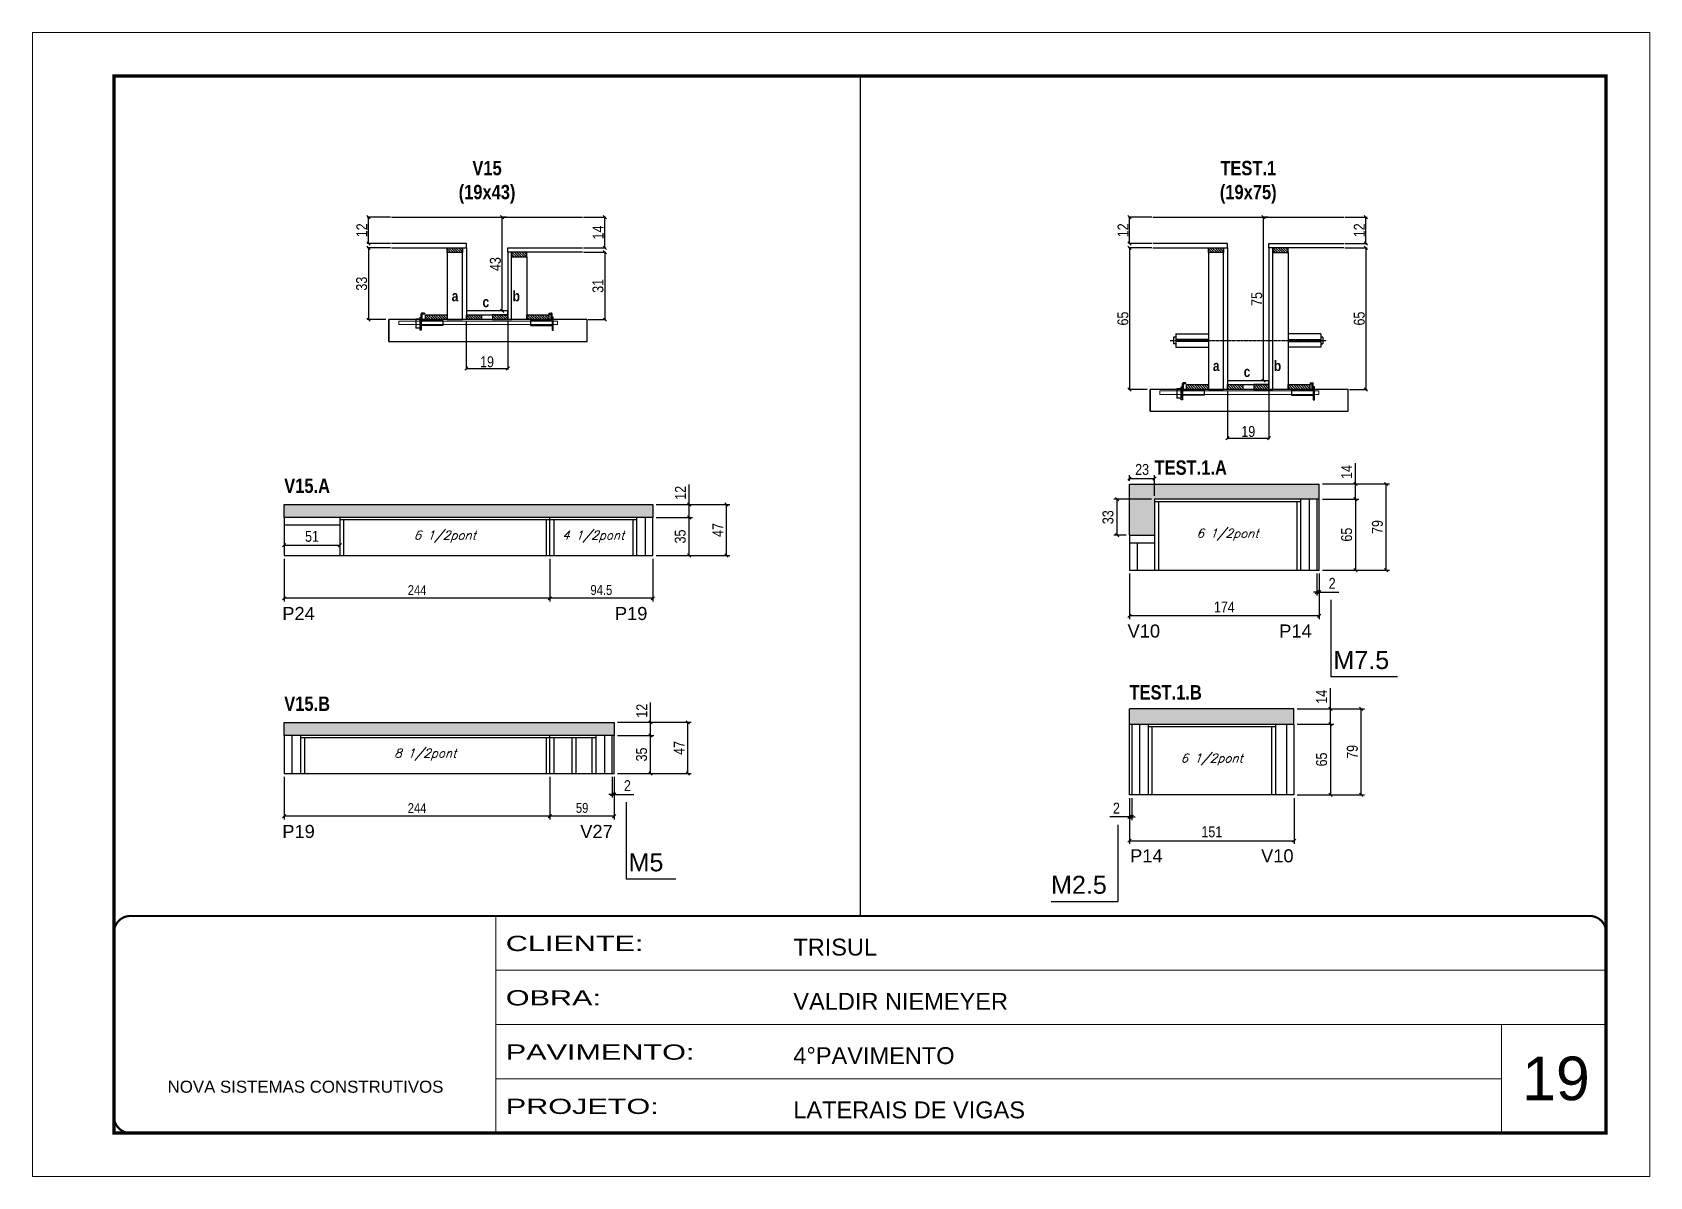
# Model space of a CAD drawing. Extents: x 3330 to 22105, y 1197 to 30204.
# Drawn here: x 6513 to 7998, y 24169 to 25219 of the extents above; entities that cross this region are included whole.
import ezdxf

# ---------------------------------------------------------------- set-up
doc = ezdxf.new("R2010")
doc.units = 0
for name, pattern in [('CONTINUO', [0]), ('DASHED', [0.75, 0.5, -0.25]), ('HIDDEN', [0.375, 0.25, -0.125])]:
    doc.linetypes.add(name, pattern=pattern)
for name, color, linetype in [('5', 5, 'Continuous'), ('barrote', 251, 'Continuous'), ('COTA', 241, 'Continuous'), ('detalhes', 4, 'Continuous'), ('NOMENCLATURA', 7, 'Continuous'), ('Painéis', 200, 'Continuous'), ('presilha', 1, 'Continuous'), ('SARR_2.2x10', 60, 'Continuous'), ('SARR_2.2x7', 40, 'Continuous'), ('SARR_3.5x7', 81, 'Continuous'), ('TENSOR', 3, 'Continuous'), ('texto', 7, 'Continuous')]:
    doc.layers.add(name, color=color, linetype=linetype)
for name, color, linetype, lineweight in [('CARIMBO', 255, 'Continuous', 9), ('CONCRETO', 251, 'Continuous', 25), ('Folhas', 255, 'Continuous', 9), ('SARRAFO DE PRESSAO', 251, 'DASHED', 9), ('SCO-___-LAJ', 2, 'Continuous', 0)]:
    doc.layers.add(name, color=color, linetype=linetype, lineweight=lineweight)
doc.styles.add('ARIAL', font='arial.ttf')
doc.styles.add('COTA TECNICA', font='techl___.ttf', dxfattribs={"height": 10})
doc.styles.add('COTA TECNICA 2X', font='techl___.ttf', dxfattribs={"height": 10})
doc.styles.add('COTA TECNICA-50', font='techl___.ttf', dxfattribs={"height": 9})
doc.styles.add('Romans', font='romans.shx')
doc.styles.get("Standard").update_dxf_attribs({"font": 'arial.ttf'})
doc.styles.add('TECNICA', font='techb___.ttf', dxfattribs={"height": 10})
doc.styles.add('Tecnologia', font='')
doc.styles.get('Tecnologia').set_extended_font_data('Forgotten Futurist')
doc.dimstyles.new('COTA PAINEL-50', dxfattribs={"dimtxt": 9, "dimasz": 3, "dimexe": 3, "dimexo": 3, "dimgap": 3, "dimtad": 1, "dimdec": 1, "dimzin": 12, "dimdsep": 46, "dimtxsty": 'COTA TECNICA-50', "dimblk1": 'OBLIQUE', "dimblk2": 'OBLIQUE', "dimsah": 1, "dimcen": 0.9, "dimclrd": 4, "dimclre": 4, "dimclrt": 240, "dimadec": 1, "dimazin": 3, "dimtfac": 1, "dimtdec": 1, "dimtmove": 0, "dimatfit": 3, "dimfxl": 1, "dimtolj": 1, "dimtzin": 12, "dimarcsym": 0})
doc.dimstyles.new('PAINEL', dxfattribs={"dimtxt": 10, "dimasz": 3, "dimexe": 3, "dimexo": 3, "dimgap": 3, "dimtad": 1, "dimdec": 1, "dimzin": 12, "dimdsep": 46, "dimtxsty": 'COTA TECNICA', "dimblk1": 'OBLIQUE', "dimblk2": 'OBLIQUE', "dimsah": 1, "dimcen": 0.9, "dimclrd": 4, "dimclre": 4, "dimclrt": 240, "dimadec": 1, "dimazin": 3, "dimtfac": 1, "dimtdec": 1, "dimtmove": 0, "dimatfit": 3, "dimfxl": 1, "dimtolj": 1, "dimtzin": 12, "dimarcsym": 0})
doc.dimstyles.new('SECAO', dxfattribs={"dimscale": 0.333333, "dimtxt": 5, "dimasz": 9, "dimexe": 3, "dimexo": 3, "dimgap": 3, "dimtad": 1, "dimdec": 1, "dimlfac": 0.5, "dimzin": 12, "dimdsep": 46, "dimtxsty": 'COTA TECNICA 2X', "dimblk1": 'OBLIQUE', "dimblk2": 'OBLIQUE', "dimsah": 1, "dimcen": 0.9, "dimclrd": 4, "dimclre": 4, "dimclrt": 240, "dimadec": 1, "dimazin": 3, "dimtfac": 1, "dimtdec": 1, "dimtmove": 0, "dimatfit": 3, "dimfxl": 1, "dimtolj": 1, "dimtzin": 12, "dimarcsym": 0})

msp = doc.modelspace()

# ---------------------------------------------------------------- texts
at = {"layer": '5', "linetype": 'Continuous'}
for s, rotation, p in [('P24', 359.99996, (6742.74, 24679.56)), ('P19', 359.99996, (7048.15, 24679.56)), ('V10', 359.99996, (7518.88, 24663.49)), ('P14', 359.99996, (7658.14, 24663.49)), ('P19', 359.99996, (6742.74, 24479.56)), ('V27', 359.99996, (7016.31, 24479.56)), ('P14', 0.00004, (7521.19, 24457.22)), ('V10', 0.00004, (7641.45, 24457.22))]:
    msp.add_text(s, height=12, rotation=rotation, dxfattribs=at).set_placement(p)
at = {"layer": 'CARIMBO', "style": 'ARIAL'}
msp.add_text('19', height=40, dxfattribs=at).set_placement((7881.09, 24238.97))
at = {"layer": 'detalhes', "style": 'TECNICA'}
for s, p in [('a', (6898.25, 24972.1)), ('b', (6954.23, 24972.09)), ('c', (6926.55, 24966.67)), ('a', (7597.18, 24908.1)), ('c', (7625.47, 24902.67)), ('b', (7653.15, 24908.09))]:
    msp.add_text(s, height=9.6, dxfattribs=at).set_placement(p)
at = {"layer": 'NOMENCLATURA', "style": 'TECNICA'}
for s, p in [('TEST.1.A', (7543.66, 24812.87)), ('V15.A', (6744.5, 24796.18)), ('V15.B', (6744.5, 24596.18)), ('TEST.1.B', (7520.66, 24606.61))]:
    msp.add_text(s, height=13.2, dxfattribs=at).set_placement(p)
at = {"layer": 'NOMENCLATURA', "linetype": 'Continuous'}
for s, p in [('M7.5', (7707.83, 24634.63)), ('M5', (7060.66, 24448.99)), ('M2.5', (7448.57, 24428.36))]:
    msp.add_text(s, height=16.5, dxfattribs=at).set_placement(p)
at = {"layer": 'NOMENCLATURA', "char_height": 13.2, "attachment_point": 2, "style": 'TECNICA'}
for s, insert in [('V15\\P(19x43)', (6930.73, 25100.9)), ('TEST.1\\P(19x75)', (7629.65, 25100.9))]:
    msp.add_mtext_dynamic_manual_height_columns(s, width=300.2766, gutter_width=1, heights=[0], dxfattribs=dict(at, insert=insert))
at = {"layer": 'texto', "color": 2, "char_height": 8, "attachment_point": 5, "style": 'Romans'}
for s, insert in [('{\\Q19;\\C256;6 1/2pont}', (6892, 24756.16)), ('{\\Q19;\\C256;4 1/2pont}', (7028.25, 24756.16)), ('{\\Q19;\\C256;6 1/2pont}', (7610.66, 24757.85)), ('{\\Q19;\\C256;8 1/2pont}', (6874, 24556.16)), ('{\\Q19;\\C256;6 1/2pont}', (7596.16, 24551.59))]:
    msp.add_mtext(s, dxfattribs=dict(at, insert=insert))

# ---------------------------------------------------------------- blocks, each defined once
blk = doc.blocks.new('9999999999')
at = {"color": 30, "linetype": 'CONTINUO'}
for p, q in [((98564.6, 34230.2), (98564.6, 34429.4)), ((98564.6, 34379.6), (99584, 34379.6)), ((98564.6, 34329.8), (99488, 34329.8)), ((99584, 34329.8), (99488, 34329.8)), ((99488, 34329.8), (99488, 34230.2)), ((98564.6, 34280), (99488, 34280))]:
    blk.add_line(p, q, dxfattribs=at)
at = {"color": 30, "linetype": 'CONTINUO', "const_width": 2}
blk.add_lwpolyline([(99584, 34230.2), (99584, 34414.4, 0.414214), (99569, 34429.4), (98229, 34429.4, 0.414214), (98214, 34414.4), (98214, 34245.2, 0.414214), (98229, 34230.2), (99584, 34230.2)], format="xyb", dxfattribs=at)
at = {"layer": 'Folhas'}
blk.add_lwpolyline([(98139, 34190.2), (99624, 34190.2), (99624, 35240.2), (98139, 35240.2)], close=True, dxfattribs=at)
at = {"layer": 'Folhas', "color": 30, "const_width": 3}
blk.add_lwpolyline([(98214, 34230.2), (99584, 34230.2), (99584, 35200.2), (98214, 35200.2)], close=True, dxfattribs=at)
at = {"color": 7, "linetype": 'Continuous', "ltscale": 5, "style": 'ARIAL'}
for s, height, p in [('TRISUL', 15.48, (98837.7, 34393.1)), ('VALDIR NIEMEYER', 15.483, (98837.7, 34343.3)), ('4°PAVIMENTO', 15.483, (98837.7, 34293.5)), ('NOVA SISTEMAS CONSTRUTIVOS', 11.059, (98263.2, 34267.2)), ('LATERAIS DE VIGAS', 15.483, (98837.7, 34243.7))]:
    blk.add_text(s, height=height, dxfattribs=at).set_placement(p)
at = {"layer": 'Folhas', "color": 7, "style": 'Tecnologia', "width": 1.5}
for s, p in [('CLIENTE:', (98573.7, 34397.2)), ('OBRA:', (98573.7, 34347.3)), ('PAVIMENTO:', (98573.7, 34297.5)), ('PROJETO:', (98573.7, 34247.7))]:
    blk.add_text(s, height=14, dxfattribs=at).set_placement(p)
blk = doc.blocks.new('PRESILHA METÁLICA 1')
at = {"layer": 'presilha'}
for p, q in [((0, 13), (6, 13)), ((0, 13), (0, 0)), ((6, 0), (0, 0)), ((6, 15.5), (7.5, 15.5)), ((6, -2.5), (6, 15.5)), ((6, 13), (6, 0)), ((7.5, 10.6), (7.5, 19.9)), ((7.5, 15.5), (7.5, -2.5)), ((37.5, 4.1), (7.5, 4.1)), ((12, 21), (8.6, 21)), ((9, 11.6), (9, 18.9)), ((12, 19.5), (9.6, 19.5)), ((37.5, 11), (9.6, 11)), ((12, 21), (12, 19.5)), ((37.5, 11), (37.5, 4.1)), ((7.5, -2.5), (6, -2.5))]:
    blk.add_line(p, q, dxfattribs=at)
for centre, radius, start, end in [((8.6, 19.9), 1.14, 90, 180), ((9.6, 18.9), 0.57, 90, 180), ((9.6, 11.6), 0.57, 180, 270)]:
    blk.add_arc(centre, radius, start, end, dxfattribs=at)
blk = doc.blocks.new('PRESILHA METÁLICA 2')
at = {"layer": 'presilha'}
for p, q in [((-5.2, 23.5), (-5.2, 22)), ((-5.2, 23.5), (-1.9, 23.5)), ((-0.8, 14.6), (-0.8, 22.4)), ((-30.8, 13.5), (-30.8, 6.6)), ((-30.8, 13.5), (-2.8, 13.5)), ((-30.8, 6.6), (-0.8, 6.6)), ((-5.2, 22), (-2.8, 22)), ((-2.2, 14.1), (-2.2, 21.4)), ((0.8, 18), (-0.8, 18)), ((-0.8, 18), (-0.8, 0)), ((-0.8, 0), (0.8, 0)), ((0.8, 0), (0.8, 18))]:
    blk.add_line(p, q, dxfattribs=at)
for centre, radius, start, end in [((-1.9, 22.4), 1.14, 0, 90), ((-2.8, 21.4), 0.57, 0, 90), ((-2.8, 14.1), 0.57, 270, 0)]:
    blk.add_arc(centre, radius, start, end, dxfattribs=at)
blk = doc.blocks.new('_Oblique')
at = {"color": 0, "linetype": 'ByBlock', "lineweight": -2}
blk.add_line((-0.5, -0.5), (0.5, 0.5), dxfattribs=at)
blk = doc.blocks.new('*D1363')
at = {"layer": 'COTA', "color": 4, "lineweight": -2, "transparency": 16777216}
for p, q in [((7019.4, 25017.2), (7039.8, 25017.2)), ((7038.8, 25017.2), (7038.8, 24955.2)), ((7023.5, 24955.2), (7039.8, 24955.2))]:
    blk.add_line(p, q, dxfattribs=at)
at = {"layer": 'Defpoints', "color": 0, "transparency": 16777216}
for p in [(7018.4, 25017.2), (7022.5, 24955.2), (7038.8, 24955.2)]:
    blk.add_point(p, dxfattribs=at)
at = {"layer": 'COTA', "color": 4, "lineweight": -2, "transparency": 16777216, "xscale": 3, "yscale": 3, "zscale": 3}
for p, rotation in [((7038.8, 25017.2), 90), ((7038.8, 24955.2), 270)]:
    blk.add_blockref('_Oblique', p, dxfattribs=dict(at, rotation=rotation))
at = {"layer": 'COTA', "color": 240, "transparency": 16777216, "insert": (7032.6, 24986.2), "char_height": 10, "attachment_point": 5, "rotation": 90, "style": 'COTA TECNICA 2X'}
blk.add_mtext('\\A1;31', dxfattribs=at)
blk = doc.blocks.new('*D1364')
at = {"layer": 'COTA', "color": 4, "lineweight": -2, "transparency": 16777216}
for p, q in [((7019.4, 25049.2), (7039.8, 25049.2)), ((7038.8, 25021.2), (7038.8, 25049.2)), ((7019.4, 25021.2), (7039.8, 25021.2))]:
    blk.add_line(p, q, dxfattribs=at)
at = {"layer": 'Defpoints', "color": 0, "transparency": 16777216}
for p in [(7018.4, 25049.2), (7038.8, 25049.2), (7018.4, 25021.2)]:
    blk.add_point(p, dxfattribs=at)
at = {"layer": 'COTA', "color": 4, "lineweight": -2, "transparency": 16777216, "xscale": 3, "yscale": 3, "zscale": 3}
for p, rotation in [((7038.8, 25049.2), 90), ((7038.8, 25021.2), 270)]:
    blk.add_blockref('_Oblique', p, dxfattribs=dict(at, rotation=rotation))
at = {"layer": 'COTA', "color": 240, "transparency": 16777216, "insert": (7032.7, 25035.2), "char_height": 10, "attachment_point": 5, "rotation": 90, "style": 'COTA TECNICA 2X'}
blk.add_mtext('\\A1;14', dxfattribs=at)
blk = doc.blocks.new('*D1365')
at = {"layer": 'COTA', "color": 4, "lineweight": -2, "transparency": 16777216}
for p, q in [((6842, 25021.2), (6820.8, 25021.2)), ((6821.8, 25021.2), (6821.8, 24955.2)), ((6837.9, 24955.2), (6820.8, 24955.2))]:
    blk.add_line(p, q, dxfattribs=at)
at = {"layer": 'Defpoints', "color": 0, "transparency": 16777216}
for p in [(6843, 25021.2), (6821.8, 24955.2), (6838.9, 24955.2)]:
    blk.add_point(p, dxfattribs=at)
at = {"layer": 'COTA', "color": 4, "lineweight": -2, "transparency": 16777216, "xscale": 3, "yscale": 3, "zscale": 3}
for p, rotation in [((6821.8, 25021.2), 90), ((6821.8, 24955.2), 270)]:
    blk.add_blockref('_Oblique', p, dxfattribs=dict(at, rotation=rotation))
at = {"layer": 'COTA', "color": 240, "transparency": 16777216, "insert": (6815.6, 24988.2), "char_height": 10, "attachment_point": 5, "rotation": 90, "style": 'COTA TECNICA 2X'}
blk.add_mtext('\\A1;33', dxfattribs=at)
blk = doc.blocks.new('*D1366')
at = {"layer": 'COTA', "color": 4, "lineweight": -2, "transparency": 16777216}
for p, q in [((6948.7, 25049.2), (6943.7, 25049.2)), ((6944.7, 24963.2), (6944.7, 25049.2)), ((6948.7, 24963.2), (6943.7, 24963.2))]:
    blk.add_line(p, q, dxfattribs=at)
at = {"layer": 'Defpoints', "color": 0, "transparency": 16777216}
for p in [(6944.7, 25049.2), (6949.7, 25049.2), (6949.7, 24963.2)]:
    blk.add_point(p, dxfattribs=at)
at = {"layer": 'COTA', "color": 4, "lineweight": -2, "transparency": 16777216, "xscale": 3, "yscale": 3, "zscale": 3}
for p, rotation in [((6944.7, 25049.2), 90), ((6944.7, 24963.2), 270)]:
    blk.add_blockref('_Oblique', p, dxfattribs=dict(at, rotation=rotation))
at = {"layer": 'COTA', "color": 240, "transparency": 16777216, "insert": (6938.4, 25006.2), "char_height": 10, "attachment_point": 5, "rotation": 90, "style": 'COTA TECNICA 2X'}
blk.add_mtext('\\A1;43', dxfattribs=at)
blk = doc.blocks.new('*D1367')
at = {"layer": 'COTA', "color": 4, "lineweight": -2, "transparency": 16777216}
for p, q in [((6842, 25049.2), (6820.8, 25049.2)), ((6821.8, 25025.2), (6821.8, 25049.2)), ((6842, 25025.2), (6820.8, 25025.2))]:
    blk.add_line(p, q, dxfattribs=at)
at = {"layer": 'Defpoints', "color": 0, "transparency": 16777216}
for p in [(6821.8, 25049.2), (6843, 25049.2), (6843, 25025.2)]:
    blk.add_point(p, dxfattribs=at)
at = {"layer": 'COTA', "color": 4, "lineweight": -2, "transparency": 16777216, "xscale": 3, "yscale": 3, "zscale": 3}
for p, rotation in [((6821.8, 25049.2), 90), ((6821.8, 25025.2), 270)]:
    blk.add_blockref('_Oblique', p, dxfattribs=dict(at, rotation=rotation))
at = {"layer": 'COTA', "color": 240, "transparency": 16777216, "insert": (6815.8, 25037.2), "char_height": 10, "attachment_point": 5, "rotation": 90, "style": 'COTA TECNICA 2X'}
blk.add_mtext('\\A1;12', dxfattribs=at)
blk = doc.blocks.new('*D1368')
at = {"layer": 'COTA', "color": 4, "lineweight": -2, "transparency": 16777216}
for p, q in [((6911.7, 24954.2), (6911.7, 24909.4)), ((6949.7, 24954.2), (6949.7, 24909.4)), ((6911.7, 24910.4), (6949.7, 24910.4))]:
    blk.add_line(p, q, dxfattribs=at)
at = {"layer": 'Defpoints', "color": 0, "transparency": 16777216}
for p in [(6911.7, 24955.2), (6949.7, 24955.2), (6949.7, 24910.4)]:
    blk.add_point(p, dxfattribs=at)
at = {"layer": 'COTA', "color": 4, "lineweight": -2, "transparency": 16777216, "xscale": 3, "yscale": 3, "zscale": 3, "rotation": 180}
blk.add_blockref('_Oblique', (6911.7, 24910.4), dxfattribs=at)
at = {"layer": 'COTA', "color": 4, "lineweight": -2, "transparency": 16777216, "xscale": 3, "yscale": 3, "zscale": 3}
blk.add_blockref('_Oblique', (6949.7, 24910.4), dxfattribs=at)
at = {"layer": 'COTA', "color": 240, "transparency": 16777216, "insert": (6930.7, 24916.5), "char_height": 10, "attachment_point": 5, "style": 'COTA TECNICA 2X'}
blk.add_mtext('\\A1;19', dxfattribs=at)
blk = doc.blocks.new('*D1369')
at = {"layer": 'COTA', "color": 4, "linetype": 'ByBlock', "lineweight": -2, "transparency": 16777216}
for p, q in [((6988.5, 24735.7), (6988.5, 24696.5)), ((7083, 24735.7), (7083, 24696.5)), ((7083, 24699.5), (6988.5, 24699.5))]:
    blk.add_line(p, q, dxfattribs=at)
at = {"layer": 'Defpoints', "color": 0, "linetype": 'ByBlock', "transparency": 16777216}
for p in [(6988.5, 24738.7), (7083, 24738.7), (6988.5, 24699.5)]:
    blk.add_point(p, dxfattribs=at)
at = {"layer": 'COTA', "color": 4, "linetype": 'ByBlock', "lineweight": -2, "transparency": 16777216, "xscale": 3, "yscale": 3, "zscale": 3, "rotation": 180}
blk.add_blockref('_Oblique', (6988.5, 24699.5), dxfattribs=at)
at = {"layer": 'COTA', "color": 4, "linetype": 'ByBlock', "lineweight": -2, "transparency": 16777216, "xscale": 3, "yscale": 3, "zscale": 3}
blk.add_blockref('_Oblique', (7083, 24699.5), dxfattribs=at)
at = {"layer": 'COTA', "color": 240, "linetype": 'ByBlock', "transparency": 16777216, "insert": (7035.7, 24707.1), "char_height": 9, "attachment_point": 5, "style": 'COTA TECNICA-50'}
blk.add_mtext('\\A1;94.5', dxfattribs=at)
blk = doc.blocks.new('*D1370')
at = {"layer": 'COTA', "color": 4, "linetype": 'ByBlock', "lineweight": -2, "transparency": 16777216}
for p, q in [((6744.5, 24735.7), (6744.5, 24696.5)), ((6988.5, 24735.7), (6988.5, 24696.5)), ((6988.5, 24699.5), (6744.5, 24699.5))]:
    blk.add_line(p, q, dxfattribs=at)
at = {"layer": 'Defpoints', "color": 0, "linetype": 'ByBlock', "transparency": 16777216}
for p in [(6744.5, 24738.7), (6988.5, 24738.7), (6744.5, 24699.5)]:
    blk.add_point(p, dxfattribs=at)
at = {"layer": 'COTA', "color": 4, "linetype": 'ByBlock', "lineweight": -2, "transparency": 16777216, "xscale": 3, "yscale": 3, "zscale": 3, "rotation": 180}
blk.add_blockref('_Oblique', (6744.5, 24699.5), dxfattribs=at)
at = {"layer": 'COTA', "color": 4, "linetype": 'ByBlock', "lineweight": -2, "transparency": 16777216, "xscale": 3, "yscale": 3, "zscale": 3}
blk.add_blockref('_Oblique', (6988.5, 24699.5), dxfattribs=at)
at = {"layer": 'COTA', "color": 240, "linetype": 'ByBlock', "transparency": 16777216, "insert": (6866.5, 24707), "char_height": 9, "attachment_point": 5, "style": 'COTA TECNICA-50'}
blk.add_mtext('\\A1;244', dxfattribs=at)
blk = doc.blocks.new('*D1371')
at = {"layer": 'COTA', "color": 4, "linetype": 'ByBlock', "lineweight": -2, "transparency": 16777216}
for p, q in [((7086, 24773.7), (7119.4, 24773.7)), ((7116.4, 24738.7), (7116.4, 24773.7)), ((7086, 24738.7), (7119.4, 24738.7))]:
    blk.add_line(p, q, dxfattribs=at)
at = {"layer": 'Defpoints', "color": 0, "linetype": 'ByBlock', "transparency": 16777216}
for p in [(7083, 24773.7), (7116.4, 24773.7), (7083, 24738.7)]:
    blk.add_point(p, dxfattribs=at)
at = {"layer": 'COTA', "color": 4, "linetype": 'ByBlock', "lineweight": -2, "transparency": 16777216, "xscale": 3, "yscale": 3, "zscale": 3}
for p, rotation in [((7116.4, 24773.7), 90), ((7116.4, 24738.7), 270)]:
    blk.add_blockref('_Oblique', p, dxfattribs=dict(at, rotation=rotation))
at = {"layer": 'COTA', "color": 240, "linetype": 'ByBlock', "transparency": 16777216, "insert": (7108.1, 24756.2), "char_height": 10, "attachment_point": 5, "rotation": 90, "style": 'COTA TECNICA'}
blk.add_mtext('\\A1;35', dxfattribs=at)
blk = doc.blocks.new('*D1372')
at = {"layer": 'COTA', "color": 4, "linetype": 'ByBlock', "lineweight": -2, "transparency": 16777216}
for p, q in [((7086, 24785.7), (7153.7, 24785.7)), ((7150.7, 24738.7), (7150.7, 24785.7)), ((7086, 24738.7), (7153.7, 24738.7))]:
    blk.add_line(p, q, dxfattribs=at)
at = {"layer": 'Defpoints', "color": 0, "linetype": 'ByBlock', "transparency": 16777216}
for p in [(7083, 24785.7), (7150.7, 24785.7), (7083, 24738.7)]:
    blk.add_point(p, dxfattribs=at)
at = {"layer": 'COTA', "color": 4, "linetype": 'ByBlock', "lineweight": -2, "transparency": 16777216, "xscale": 3, "yscale": 3, "zscale": 3}
for p, rotation in [((7150.7, 24785.7), 90), ((7150.7, 24738.7), 270)]:
    blk.add_blockref('_Oblique', p, dxfattribs=dict(at, rotation=rotation))
at = {"layer": 'COTA', "color": 240, "linetype": 'ByBlock', "transparency": 16777216, "insert": (7142.6, 24762.2), "char_height": 10, "attachment_point": 5, "rotation": 90, "style": 'COTA TECNICA'}
blk.add_mtext('\\A1;47', dxfattribs=at)
blk = doc.blocks.new('*D1373')
at = {"layer": 'COTA', "color": 4, "linetype": 'ByBlock', "lineweight": -2, "transparency": 16777216}
for p, q in [((7116.4, 24785.7), (7116.4, 24804)), ((7086, 24785.7), (7119.4, 24785.7)), ((7116.4, 24773.7), (7116.4, 24785.7)), ((7086, 24773.7), (7119.4, 24773.7))]:
    blk.add_line(p, q, dxfattribs=at)
at = {"layer": 'Defpoints', "color": 0, "linetype": 'ByBlock', "transparency": 16777216}
for p in [(7083, 24785.7), (7116.4, 24785.7), (7083, 24773.7)]:
    blk.add_point(p, dxfattribs=at)
at = {"layer": 'COTA', "color": 4, "linetype": 'ByBlock', "lineweight": -2, "transparency": 16777216, "xscale": 3, "yscale": 3, "zscale": 3}
for p, rotation in [((7116.4, 24785.7), 90), ((7116.4, 24773.7), 270)]:
    blk.add_blockref('_Oblique', p, dxfattribs=dict(at, rotation=rotation))
at = {"layer": 'COTA', "color": 240, "linetype": 'ByBlock', "transparency": 16777216, "insert": (7108.3, 24796.3), "char_height": 10, "attachment_point": 5, "rotation": 90, "style": 'COTA TECNICA'}
blk.add_mtext('\\A1;12', dxfattribs=at)
blk = doc.blocks.new('*D1374')
at = {"layer": 'COTA', "color": 4, "linetype": 'ByBlock', "lineweight": -2, "transparency": 16777216}
for p, q in [((6744.5, 24753.2), (6744.5, 24745.2)), ((6744.5, 24748.2), (6795.5, 24748.2)), ((6795.5, 24753.2), (6795.5, 24745.2))]:
    blk.add_line(p, q, dxfattribs=at)
at = {"layer": 'Defpoints', "color": 0, "linetype": 'ByBlock', "transparency": 16777216}
for p in [(6744.5, 24756.2), (6795.5, 24756.2), (6795.5, 24748.2)]:
    blk.add_point(p, dxfattribs=at)
at = {"layer": 'COTA', "color": 4, "linetype": 'ByBlock', "lineweight": -2, "transparency": 16777216, "xscale": 3, "yscale": 3, "zscale": 3, "rotation": 180}
blk.add_blockref('_Oblique', (6744.5, 24748.2), dxfattribs=at)
at = {"layer": 'COTA', "color": 4, "linetype": 'ByBlock', "lineweight": -2, "transparency": 16777216, "xscale": 3, "yscale": 3, "zscale": 3}
blk.add_blockref('_Oblique', (6795.5, 24748.2), dxfattribs=at)
at = {"layer": 'COTA', "color": 240, "linetype": 'ByBlock', "transparency": 16777216, "insert": (6770, 24756.3), "char_height": 10, "attachment_point": 5, "style": 'COTA TECNICA'}
blk.add_mtext('\\A1;51', dxfattribs=at)
blk = doc.blocks.new('*D1375')
at = {"layer": 'COTA', "color": 4, "linetype": 'ByBlock', "lineweight": -2, "transparency": 16777216}
for p, q in [((6988.5, 24535.7), (6988.5, 24496.5)), ((7047.5, 24535.7), (7047.5, 24496.5)), ((7047.5, 24499.5), (6988.5, 24499.5))]:
    blk.add_line(p, q, dxfattribs=at)
at = {"layer": 'Defpoints', "color": 0, "linetype": 'ByBlock', "transparency": 16777216}
for p in [(6988.5, 24538.7), (7047.5, 24538.7), (6988.5, 24499.5)]:
    blk.add_point(p, dxfattribs=at)
at = {"layer": 'COTA', "color": 4, "linetype": 'ByBlock', "lineweight": -2, "transparency": 16777216, "xscale": 3, "yscale": 3, "zscale": 3, "rotation": 180}
blk.add_blockref('_Oblique', (6988.5, 24499.5), dxfattribs=at)
at = {"layer": 'COTA', "color": 4, "linetype": 'ByBlock', "lineweight": -2, "transparency": 16777216, "xscale": 3, "yscale": 3, "zscale": 3}
blk.add_blockref('_Oblique', (7047.5, 24499.5), dxfattribs=at)
at = {"layer": 'COTA', "color": 240, "linetype": 'ByBlock', "transparency": 16777216, "insert": (7018, 24507.1), "char_height": 9, "attachment_point": 5, "style": 'COTA TECNICA-50'}
blk.add_mtext('\\A1;59', dxfattribs=at)
blk = doc.blocks.new('*D1376')
at = {"layer": 'COTA', "color": 4, "linetype": 'ByBlock', "lineweight": -2, "transparency": 16777216}
for p, q in [((6744.5, 24535.7), (6744.5, 24496.5)), ((6988.5, 24535.7), (6988.5, 24496.5)), ((6988.5, 24499.5), (6744.5, 24499.5))]:
    blk.add_line(p, q, dxfattribs=at)
at = {"layer": 'Defpoints', "color": 0, "linetype": 'ByBlock', "transparency": 16777216}
for p in [(6744.5, 24538.7), (6988.5, 24538.7), (6744.5, 24499.5)]:
    blk.add_point(p, dxfattribs=at)
at = {"layer": 'COTA', "color": 4, "linetype": 'ByBlock', "lineweight": -2, "transparency": 16777216, "xscale": 3, "yscale": 3, "zscale": 3, "rotation": 180}
blk.add_blockref('_Oblique', (6744.5, 24499.5), dxfattribs=at)
at = {"layer": 'COTA', "color": 4, "linetype": 'ByBlock', "lineweight": -2, "transparency": 16777216, "xscale": 3, "yscale": 3, "zscale": 3}
blk.add_blockref('_Oblique', (6988.5, 24499.5), dxfattribs=at)
at = {"layer": 'COTA', "color": 240, "linetype": 'ByBlock', "transparency": 16777216, "insert": (6866.5, 24507), "char_height": 9, "attachment_point": 5, "style": 'COTA TECNICA-50'}
blk.add_mtext('\\A1;244', dxfattribs=at)
blk = doc.blocks.new('*D1377')
at = {"layer": 'COTA', "color": 4, "linetype": 'ByBlock', "lineweight": -2, "transparency": 16777216}
for p, q in [((7050.5, 24573.7), (7083.9, 24573.7)), ((7080.9, 24538.7), (7080.9, 24573.7)), ((7050.5, 24538.7), (7083.9, 24538.7))]:
    blk.add_line(p, q, dxfattribs=at)
at = {"layer": 'Defpoints', "color": 0, "linetype": 'ByBlock', "transparency": 16777216}
for p in [(7047.5, 24573.7), (7080.9, 24573.7), (7047.5, 24538.7)]:
    blk.add_point(p, dxfattribs=at)
at = {"layer": 'COTA', "color": 4, "linetype": 'ByBlock', "lineweight": -2, "transparency": 16777216, "xscale": 3, "yscale": 3, "zscale": 3}
for p, rotation in [((7080.9, 24573.7), 90), ((7080.9, 24538.7), 270)]:
    blk.add_blockref('_Oblique', p, dxfattribs=dict(at, rotation=rotation))
at = {"layer": 'COTA', "color": 240, "linetype": 'ByBlock', "transparency": 16777216, "insert": (7072.6, 24556.2), "char_height": 10, "attachment_point": 5, "rotation": 90, "style": 'COTA TECNICA'}
blk.add_mtext('\\A1;35', dxfattribs=at)
blk = doc.blocks.new('*D1378')
at = {"layer": 'COTA', "color": 4, "linetype": 'ByBlock', "lineweight": -2, "transparency": 16777216}
for p, q in [((7050.5, 24585.7), (7118.2, 24585.7)), ((7115.2, 24538.7), (7115.2, 24585.7)), ((7050.5, 24538.7), (7118.2, 24538.7))]:
    blk.add_line(p, q, dxfattribs=at)
at = {"layer": 'Defpoints', "color": 0, "linetype": 'ByBlock', "transparency": 16777216}
for p in [(7047.5, 24585.7), (7115.2, 24585.7), (7047.5, 24538.7)]:
    blk.add_point(p, dxfattribs=at)
at = {"layer": 'COTA', "color": 4, "linetype": 'ByBlock', "lineweight": -2, "transparency": 16777216, "xscale": 3, "yscale": 3, "zscale": 3}
for p, rotation in [((7115.2, 24585.7), 90), ((7115.2, 24538.7), 270)]:
    blk.add_blockref('_Oblique', p, dxfattribs=dict(at, rotation=rotation))
at = {"layer": 'COTA', "color": 240, "linetype": 'ByBlock', "transparency": 16777216, "insert": (7107.1, 24562.2), "char_height": 10, "attachment_point": 5, "rotation": 90, "style": 'COTA TECNICA'}
blk.add_mtext('\\A1;47', dxfattribs=at)
blk = doc.blocks.new('*D1379')
at = {"layer": 'COTA', "color": 4, "linetype": 'ByBlock', "lineweight": -2, "transparency": 16777216}
for p, q in [((7080.9, 24585.7), (7080.9, 24604)), ((7050.5, 24585.7), (7083.9, 24585.7)), ((7080.9, 24573.7), (7080.9, 24585.7)), ((7050.5, 24573.7), (7083.9, 24573.7))]:
    blk.add_line(p, q, dxfattribs=at)
at = {"layer": 'Defpoints', "color": 0, "linetype": 'ByBlock', "transparency": 16777216}
for p in [(7047.5, 24585.7), (7080.9, 24585.7), (7047.5, 24573.7)]:
    blk.add_point(p, dxfattribs=at)
at = {"layer": 'COTA', "color": 4, "linetype": 'ByBlock', "lineweight": -2, "transparency": 16777216, "xscale": 3, "yscale": 3, "zscale": 3}
for p, rotation in [((7080.9, 24585.7), 90), ((7080.9, 24573.7), 270)]:
    blk.add_blockref('_Oblique', p, dxfattribs=dict(at, rotation=rotation))
at = {"layer": 'COTA', "color": 240, "linetype": 'ByBlock', "transparency": 16777216, "insert": (7072.8, 24596.3), "char_height": 10, "attachment_point": 5, "rotation": 90, "style": 'COTA TECNICA'}
blk.add_mtext('\\A1;12', dxfattribs=at)
blk = doc.blocks.new('*D1380')
at = {"layer": 'COTA', "color": 4, "linetype": 'ByBlock', "lineweight": -2, "transparency": 16777216}
for p, q in [((7045.5, 24535.7), (7045.5, 24516.6)), ((7047.5, 24535.7), (7047.5, 24516.6)), ((7045.5, 24519.6), (7042.5, 24519.6)), ((7045.5, 24519.6), (7047.5, 24519.6)), ((7047.5, 24519.6), (7065.6, 24519.6))]:
    blk.add_line(p, q, dxfattribs=at)
at = {"layer": 'Defpoints', "color": 0, "linetype": 'ByBlock', "transparency": 16777216}
for p in [(7045.5, 24538.7), (7047.5, 24538.7), (7047.5, 24519.6)]:
    blk.add_point(p, dxfattribs=at)
at = {"layer": 'COTA', "color": 4, "linetype": 'ByBlock', "lineweight": -2, "transparency": 16777216, "xscale": 3, "yscale": 3, "zscale": 3}
blk.add_blockref('_Oblique', (7045.5, 24519.6), dxfattribs=at)
at = {"layer": 'COTA', "color": 4, "linetype": 'ByBlock', "lineweight": -2, "transparency": 16777216, "xscale": 3, "yscale": 3, "zscale": 3, "rotation": 180}
blk.add_blockref('_Oblique', (7047.5, 24519.6), dxfattribs=at)
at = {"layer": 'COTA', "color": 240, "linetype": 'ByBlock', "transparency": 16777216, "insert": (7059.6, 24527.6), "char_height": 10, "attachment_point": 5, "style": 'COTA TECNICA'}
blk.add_mtext('\\A1;2', dxfattribs=at)
blk = doc.blocks.new('*D1577')
at = {"layer": 'COTA', "color": 4, "lineweight": -2, "transparency": 16777216}
for p, q in [((7718.3, 25021.2), (7738.7, 25021.2)), ((7737.7, 25021.2), (7737.7, 24891.2)), ((7722.5, 24891.2), (7738.7, 24891.2))]:
    blk.add_line(p, q, dxfattribs=at)
at = {"layer": 'Defpoints', "color": 0, "transparency": 16777216}
for p in [(7717.3, 25021.2), (7721.5, 24891.2), (7737.7, 24891.2)]:
    blk.add_point(p, dxfattribs=at)
at = {"layer": 'COTA', "color": 4, "lineweight": -2, "transparency": 16777216, "xscale": 3, "yscale": 3, "zscale": 3}
for p, rotation in [((7737.7, 25021.2), 90), ((7737.7, 24891.2), 270)]:
    blk.add_blockref('_Oblique', p, dxfattribs=dict(at, rotation=rotation))
at = {"layer": 'COTA', "color": 240, "transparency": 16777216, "insert": (7731.6, 24956.2), "char_height": 10, "attachment_point": 5, "rotation": 90, "style": 'COTA TECNICA 2X'}
blk.add_mtext('\\A1;65', dxfattribs=at)
blk = doc.blocks.new('*D1578')
at = {"layer": 'COTA', "color": 4, "lineweight": -2, "transparency": 16777216}
for p, q in [((7718.3, 25049.2), (7738.7, 25049.2)), ((7737.7, 25025.2), (7737.7, 25049.2)), ((7718.3, 25025.2), (7738.7, 25025.2))]:
    blk.add_line(p, q, dxfattribs=at)
at = {"layer": 'Defpoints', "color": 0, "transparency": 16777216}
for p in [(7717.3, 25049.2), (7737.7, 25049.2), (7717.3, 25025.2)]:
    blk.add_point(p, dxfattribs=at)
at = {"layer": 'COTA', "color": 4, "lineweight": -2, "transparency": 16777216, "xscale": 3, "yscale": 3, "zscale": 3}
for p, rotation in [((7737.7, 25049.2), 90), ((7737.7, 25025.2), 270)]:
    blk.add_blockref('_Oblique', p, dxfattribs=dict(at, rotation=rotation))
at = {"layer": 'COTA', "color": 240, "transparency": 16777216, "insert": (7731.6, 25037.2), "char_height": 10, "attachment_point": 5, "rotation": 90, "style": 'COTA TECNICA 2X'}
blk.add_mtext('\\A1;12', dxfattribs=at)
blk = doc.blocks.new('*D1579')
at = {"layer": 'COTA', "color": 4, "lineweight": -2, "transparency": 16777216}
for p, q in [((7541, 25021.2), (7519.7, 25021.2)), ((7520.7, 25021.2), (7520.7, 24891.2)), ((7536.8, 24891.2), (7519.7, 24891.2))]:
    blk.add_line(p, q, dxfattribs=at)
at = {"layer": 'Defpoints', "color": 0, "transparency": 16777216}
for p in [(7542, 25021.2), (7520.7, 24891.2), (7537.8, 24891.2)]:
    blk.add_point(p, dxfattribs=at)
at = {"layer": 'COTA', "color": 4, "lineweight": -2, "transparency": 16777216, "xscale": 3, "yscale": 3, "zscale": 3}
for p, rotation in [((7520.7, 25021.2), 90), ((7520.7, 24891.2), 270)]:
    blk.add_blockref('_Oblique', p, dxfattribs=dict(at, rotation=rotation))
at = {"layer": 'COTA', "color": 240, "transparency": 16777216, "insert": (7514.6, 24956.2), "char_height": 10, "attachment_point": 5, "rotation": 90, "style": 'COTA TECNICA 2X'}
blk.add_mtext('\\A1;65', dxfattribs=at)
blk = doc.blocks.new('*D1580')
at = {"layer": 'COTA', "color": 4, "lineweight": -2, "transparency": 16777216}
for p, q in [((7647.7, 25049.2), (7642.6, 25049.2)), ((7643.6, 24899.2), (7643.6, 25049.2)), ((7647.7, 24899.2), (7642.6, 24899.2))]:
    blk.add_line(p, q, dxfattribs=at)
at = {"layer": 'Defpoints', "color": 0, "transparency": 16777216}
for p in [(7643.6, 25049.2), (7648.7, 25049.2), (7648.7, 24899.2)]:
    blk.add_point(p, dxfattribs=at)
at = {"layer": 'COTA', "color": 4, "lineweight": -2, "transparency": 16777216, "xscale": 3, "yscale": 3, "zscale": 3}
for p, rotation in [((7643.6, 25049.2), 90), ((7643.6, 24899.2), 270)]:
    blk.add_blockref('_Oblique', p, dxfattribs=dict(at, rotation=rotation))
at = {"layer": 'COTA', "color": 240, "transparency": 16777216, "insert": (7637.5, 24974.2), "char_height": 10, "attachment_point": 5, "rotation": 90, "style": 'COTA TECNICA 2X'}
blk.add_mtext('\\A1;75', dxfattribs=at)
blk = doc.blocks.new('*D1581')
at = {"layer": 'COTA', "color": 4, "lineweight": -2, "transparency": 16777216}
for p, q in [((7541, 25049.2), (7519.7, 25049.2)), ((7520.7, 25025.2), (7520.7, 25049.2)), ((7541, 25025.2), (7519.7, 25025.2))]:
    blk.add_line(p, q, dxfattribs=at)
at = {"layer": 'Defpoints', "color": 0, "transparency": 16777216}
for p in [(7520.7, 25049.2), (7542, 25049.2), (7542, 25025.2)]:
    blk.add_point(p, dxfattribs=at)
at = {"layer": 'COTA', "color": 4, "lineweight": -2, "transparency": 16777216, "xscale": 3, "yscale": 3, "zscale": 3}
for p, rotation in [((7520.7, 25049.2), 90), ((7520.7, 25025.2), 270)]:
    blk.add_blockref('_Oblique', p, dxfattribs=dict(at, rotation=rotation))
at = {"layer": 'COTA', "color": 240, "transparency": 16777216, "insert": (7514.7, 25037.2), "char_height": 10, "attachment_point": 5, "rotation": 90, "style": 'COTA TECNICA 2X'}
blk.add_mtext('\\A1;12', dxfattribs=at)
blk = doc.blocks.new('*D1582')
at = {"layer": 'COTA', "color": 4, "lineweight": -2, "transparency": 16777216}
for p, q in [((7610.7, 24890.2), (7610.7, 24845.4)), ((7648.7, 24890.2), (7648.7, 24845.4)), ((7610.7, 24846.4), (7648.7, 24846.4))]:
    blk.add_line(p, q, dxfattribs=at)
at = {"layer": 'Defpoints', "color": 0, "transparency": 16777216}
for p in [(7610.7, 24891.2), (7648.7, 24891.2), (7648.7, 24846.4)]:
    blk.add_point(p, dxfattribs=at)
at = {"layer": 'COTA', "color": 4, "lineweight": -2, "transparency": 16777216, "xscale": 3, "yscale": 3, "zscale": 3, "rotation": 180}
blk.add_blockref('_Oblique', (7610.7, 24846.4), dxfattribs=at)
at = {"layer": 'COTA', "color": 4, "lineweight": -2, "transparency": 16777216, "xscale": 3, "yscale": 3, "zscale": 3}
blk.add_blockref('_Oblique', (7648.7, 24846.4), dxfattribs=at)
at = {"layer": 'COTA', "color": 240, "transparency": 16777216, "insert": (7629.7, 24852.5), "char_height": 10, "attachment_point": 5, "style": 'COTA TECNICA 2X'}
blk.add_mtext('\\A1;19', dxfattribs=at)
blk = doc.blocks.new('*D1583')
at = {"layer": 'COTA', "color": 4, "linetype": 'ByBlock', "lineweight": -2, "transparency": 16777216}
for p, q in [((7520.7, 24722.4), (7520.7, 24680.4)), ((7694.7, 24722.4), (7694.7, 24680.4)), ((7694.7, 24683.4), (7520.7, 24683.4))]:
    blk.add_line(p, q, dxfattribs=at)
at = {"layer": 'Defpoints', "color": 0, "linetype": 'ByBlock', "transparency": 16777216}
for p in [(7520.7, 24725.4), (7694.7, 24725.4), (7520.7, 24683.4)]:
    blk.add_point(p, dxfattribs=at)
at = {"layer": 'COTA', "color": 4, "linetype": 'ByBlock', "lineweight": -2, "transparency": 16777216, "xscale": 3, "yscale": 3, "zscale": 3, "rotation": 180}
blk.add_blockref('_Oblique', (7520.7, 24683.4), dxfattribs=at)
at = {"layer": 'COTA', "color": 4, "linetype": 'ByBlock', "lineweight": -2, "transparency": 16777216, "xscale": 3, "yscale": 3, "zscale": 3}
blk.add_blockref('_Oblique', (7694.7, 24683.4), dxfattribs=at)
at = {"layer": 'COTA', "color": 240, "linetype": 'ByBlock', "transparency": 16777216, "insert": (7607.7, 24691.5), "char_height": 10, "attachment_point": 5, "style": 'COTA TECNICA'}
blk.add_mtext('\\A1;174', dxfattribs=at)
blk = doc.blocks.new('*D1584')
at = {"layer": 'COTA', "color": 4, "linetype": 'ByBlock', "lineweight": -2, "transparency": 16777216}
for p, q in [((7692.7, 24722.4), (7692.7, 24702.2)), ((7694.7, 24722.4), (7694.7, 24702.2)), ((7692.7, 24705.2), (7689.7, 24705.2)), ((7692.7, 24705.2), (7694.7, 24705.2)), ((7694.7, 24705.2), (7712.8, 24705.2))]:
    blk.add_line(p, q, dxfattribs=at)
at = {"layer": 'Defpoints', "color": 0, "linetype": 'ByBlock', "transparency": 16777216}
for p in [(7692.7, 24725.4), (7694.7, 24725.4), (7694.7, 24705.2)]:
    blk.add_point(p, dxfattribs=at)
at = {"layer": 'COTA', "color": 4, "linetype": 'ByBlock', "lineweight": -2, "transparency": 16777216, "xscale": 3, "yscale": 3, "zscale": 3}
blk.add_blockref('_Oblique', (7692.7, 24705.2), dxfattribs=at)
at = {"layer": 'COTA', "color": 4, "linetype": 'ByBlock', "lineweight": -2, "transparency": 16777216, "xscale": 3, "yscale": 3, "zscale": 3, "rotation": 180}
blk.add_blockref('_Oblique', (7694.7, 24705.2), dxfattribs=at)
at = {"layer": 'COTA', "color": 240, "linetype": 'ByBlock', "transparency": 16777216, "insert": (7706.7, 24713.2), "char_height": 10, "attachment_point": 5, "style": 'COTA TECNICA'}
blk.add_mtext('\\A1;2', dxfattribs=at)
blk = doc.blocks.new('*D1585')
at = {"layer": 'COTA', "color": 4, "linetype": 'ByBlock', "lineweight": -2, "transparency": 16777216}
for p, q in [((7540.7, 24790.4), (7506.2, 24790.4)), ((7509.2, 24757.4), (7509.2, 24790.4)), ((7517.7, 24757.4), (7506.2, 24757.4))]:
    blk.add_line(p, q, dxfattribs=at)
at = {"layer": 'Defpoints', "color": 0, "linetype": 'ByBlock', "transparency": 16777216}
for p in [(7509.2, 24790.4), (7543.7, 24790.4), (7520.7, 24757.4)]:
    blk.add_point(p, dxfattribs=at)
at = {"layer": 'COTA', "color": 4, "linetype": 'ByBlock', "lineweight": -2, "transparency": 16777216, "xscale": 3, "yscale": 3, "zscale": 3}
for p, rotation in [((7509.2, 24790.4), 90), ((7509.2, 24757.4), 270)]:
    blk.add_blockref('_Oblique', p, dxfattribs=dict(at, rotation=rotation))
at = {"layer": 'COTA', "color": 240, "linetype": 'ByBlock', "transparency": 16777216, "insert": (7500.9, 24773.9), "char_height": 10, "attachment_point": 5, "rotation": 90, "style": 'COTA TECNICA'}
blk.add_mtext('\\A1;33', dxfattribs=at)
blk = doc.blocks.new('*D1586')
at = {"layer": 'COTA', "color": 4, "linetype": 'ByBlock', "lineweight": -2, "transparency": 16777216}
for p, q in [((7520.7, 24807.4), (7520.7, 24812.5)), ((7520.7, 24809.5), (7543.7, 24809.5)), ((7543.7, 24793.4), (7543.7, 24812.5))]:
    blk.add_line(p, q, dxfattribs=at)
at = {"layer": 'Defpoints', "color": 0, "linetype": 'ByBlock', "transparency": 16777216}
for p in [(7520.7, 24804.4), (7543.7, 24809.5), (7543.7, 24790.4)]:
    blk.add_point(p, dxfattribs=at)
at = {"layer": 'COTA', "color": 4, "linetype": 'ByBlock', "lineweight": -2, "transparency": 16777216, "xscale": 3, "yscale": 3, "zscale": 3, "rotation": 180}
blk.add_blockref('_Oblique', (7520.7, 24809.5), dxfattribs=at)
at = {"layer": 'COTA', "color": 4, "linetype": 'ByBlock', "lineweight": -2, "transparency": 16777216, "xscale": 3, "yscale": 3, "zscale": 3}
blk.add_blockref('_Oblique', (7543.7, 24809.5), dxfattribs=at)
at = {"layer": 'COTA', "color": 240, "linetype": 'ByBlock', "transparency": 16777216, "insert": (7532.2, 24817.7), "char_height": 10, "attachment_point": 5, "style": 'COTA TECNICA'}
blk.add_mtext('\\A1;23', dxfattribs=at)
blk = doc.blocks.new('*D1587')
at = {"layer": 'COTA', "color": 4, "linetype": 'ByBlock', "lineweight": -2, "transparency": 16777216}
for p, q in [((7697.7, 24790.4), (7731.1, 24790.4)), ((7728.1, 24790.4), (7728.1, 24725.4)), ((7697.7, 24725.4), (7731.1, 24725.4))]:
    blk.add_line(p, q, dxfattribs=at)
at = {"layer": 'Defpoints', "color": 0, "linetype": 'ByBlock', "transparency": 16777216}
for p in [(7694.7, 24790.4), (7694.7, 24725.4), (7728.1, 24725.4)]:
    blk.add_point(p, dxfattribs=at)
at = {"layer": 'COTA', "color": 4, "linetype": 'ByBlock', "lineweight": -2, "transparency": 16777216, "xscale": 3, "yscale": 3, "zscale": 3}
for p, rotation in [((7728.1, 24790.4), 90), ((7728.1, 24725.4), 270)]:
    blk.add_blockref('_Oblique', p, dxfattribs=dict(at, rotation=rotation))
at = {"layer": 'COTA', "color": 240, "linetype": 'ByBlock', "transparency": 16777216, "insert": (7720, 24757.9), "char_height": 10, "attachment_point": 5, "rotation": 90, "style": 'COTA TECNICA'}
blk.add_mtext('\\A1;65', dxfattribs=at)
blk = doc.blocks.new('*D1588')
at = {"layer": 'COTA', "color": 4, "linetype": 'ByBlock', "lineweight": -2, "transparency": 16777216}
for p, q in [((7728.1, 24804.4), (7728.1, 24823.5)), ((7697.7, 24804.4), (7731.1, 24804.4)), ((7728.1, 24790.4), (7728.1, 24804.4)), ((7697.7, 24790.4), (7731.1, 24790.4))]:
    blk.add_line(p, q, dxfattribs=at)
at = {"layer": 'Defpoints', "color": 0, "linetype": 'ByBlock', "transparency": 16777216}
for p in [(7694.7, 24804.4), (7728.1, 24804.4), (7694.7, 24790.4)]:
    blk.add_point(p, dxfattribs=at)
at = {"layer": 'COTA', "color": 4, "linetype": 'ByBlock', "lineweight": -2, "transparency": 16777216, "xscale": 3, "yscale": 3, "zscale": 3}
for p, rotation in [((7728.1, 24804.4), 90), ((7728.1, 24790.4), 270)]:
    blk.add_blockref('_Oblique', p, dxfattribs=dict(at, rotation=rotation))
at = {"layer": 'COTA', "color": 240, "linetype": 'ByBlock', "transparency": 16777216, "insert": (7720, 24815.4), "char_height": 10, "attachment_point": 5, "rotation": 90, "style": 'COTA TECNICA'}
blk.add_mtext('\\A1;14', dxfattribs=at)
blk = doc.blocks.new('*D1589')
at = {"layer": 'COTA', "color": 4, "linetype": 'ByBlock', "lineweight": -2, "transparency": 16777216}
for p, q in [((7697.7, 24804.4), (7759.4, 24804.4)), ((7756.4, 24725.4), (7756.4, 24804.4)), ((7697.7, 24725.4), (7759.4, 24725.4))]:
    blk.add_line(p, q, dxfattribs=at)
at = {"layer": 'Defpoints', "color": 0, "linetype": 'ByBlock', "transparency": 16777216}
for p in [(7694.7, 24804.4), (7756.4, 24804.4), (7694.7, 24725.4)]:
    blk.add_point(p, dxfattribs=at)
at = {"layer": 'COTA', "color": 4, "linetype": 'ByBlock', "lineweight": -2, "transparency": 16777216, "xscale": 3, "yscale": 3, "zscale": 3}
for p, rotation in [((7756.4, 24804.4), 90), ((7756.4, 24725.4), 270)]:
    blk.add_blockref('_Oblique', p, dxfattribs=dict(at, rotation=rotation))
at = {"layer": 'COTA', "color": 240, "linetype": 'ByBlock', "transparency": 16777216, "insert": (7748.3, 24764.9), "char_height": 10, "attachment_point": 5, "rotation": 90, "style": 'COTA TECNICA'}
blk.add_mtext('\\A1;79', dxfattribs=at)
blk = doc.blocks.new('*D1590')
at = {"layer": 'COTA', "color": 4, "linetype": 'ByBlock', "lineweight": -2, "transparency": 16777216}
for p, q in [((7520.7, 24516.1), (7520.7, 24474.1)), ((7671.7, 24516.1), (7671.7, 24474.1)), ((7520.7, 24477.1), (7671.7, 24477.1))]:
    blk.add_line(p, q, dxfattribs=at)
at = {"layer": 'Defpoints', "color": 0, "linetype": 'ByBlock', "transparency": 16777216}
for p in [(7520.7, 24519.1), (7671.7, 24519.1), (7671.7, 24477.1)]:
    blk.add_point(p, dxfattribs=at)
at = {"layer": 'COTA', "color": 4, "linetype": 'ByBlock', "lineweight": -2, "transparency": 16777216, "xscale": 3, "yscale": 3, "zscale": 3, "rotation": 180}
blk.add_blockref('_Oblique', (7520.7, 24477.1), dxfattribs=at)
at = {"layer": 'COTA', "color": 4, "linetype": 'ByBlock', "lineweight": -2, "transparency": 16777216, "xscale": 3, "yscale": 3, "zscale": 3}
blk.add_blockref('_Oblique', (7671.7, 24477.1), dxfattribs=at)
at = {"layer": 'COTA', "color": 240, "linetype": 'ByBlock', "transparency": 16777216, "insert": (7596.2, 24485.2), "char_height": 10, "attachment_point": 5, "style": 'COTA TECNICA'}
blk.add_mtext('\\A1;151', dxfattribs=at)
blk = doc.blocks.new('*D1591')
at = {"layer": 'COTA', "color": 4, "linetype": 'ByBlock', "lineweight": -2, "transparency": 16777216}
for p, q in [((7520.7, 24516.1), (7520.7, 24495.9)), ((7522.7, 24516.1), (7522.7, 24495.9)), ((7520.7, 24498.9), (7502.6, 24498.9)), ((7522.7, 24498.9), (7520.7, 24498.9)), ((7522.7, 24498.9), (7525.7, 24498.9))]:
    blk.add_line(p, q, dxfattribs=at)
at = {"layer": 'Defpoints', "color": 0, "linetype": 'ByBlock', "transparency": 16777216}
for p in [(7520.7, 24519.1), (7522.7, 24519.1), (7520.7, 24498.9)]:
    blk.add_point(p, dxfattribs=at)
at = {"layer": 'COTA', "color": 4, "linetype": 'ByBlock', "lineweight": -2, "transparency": 16777216, "xscale": 3, "yscale": 3, "zscale": 3}
blk.add_blockref('_Oblique', (7520.7, 24498.9), dxfattribs=at)
at = {"layer": 'COTA', "color": 4, "linetype": 'ByBlock', "lineweight": -2, "transparency": 16777216, "xscale": 3, "yscale": 3, "zscale": 3, "rotation": 180}
blk.add_blockref('_Oblique', (7522.7, 24498.9), dxfattribs=at)
at = {"layer": 'COTA', "color": 240, "linetype": 'ByBlock', "transparency": 16777216, "insert": (7508.6, 24506.9), "char_height": 10, "attachment_point": 5, "style": 'COTA TECNICA'}
blk.add_mtext('\\A1;2', dxfattribs=at)
blk = doc.blocks.new('*D1592')
at = {"layer": 'COTA', "color": 4, "linetype": 'ByBlock', "lineweight": -2, "transparency": 16777216}
for p, q in [((7674.7, 24584.1), (7708.1, 24584.1)), ((7705.1, 24584.1), (7705.1, 24519.1)), ((7674.7, 24519.1), (7708.1, 24519.1))]:
    blk.add_line(p, q, dxfattribs=at)
at = {"layer": 'Defpoints', "color": 0, "linetype": 'ByBlock', "transparency": 16777216}
for p in [(7671.7, 24584.1), (7671.7, 24519.1), (7705.1, 24519.1)]:
    blk.add_point(p, dxfattribs=at)
at = {"layer": 'COTA', "color": 4, "linetype": 'ByBlock', "lineweight": -2, "transparency": 16777216, "xscale": 3, "yscale": 3, "zscale": 3}
for p, rotation in [((7705.1, 24584.1), 90), ((7705.1, 24519.1), 270)]:
    blk.add_blockref('_Oblique', p, dxfattribs=dict(at, rotation=rotation))
at = {"layer": 'COTA', "color": 240, "linetype": 'ByBlock', "transparency": 16777216, "insert": (7697, 24551.6), "char_height": 10, "attachment_point": 5, "rotation": 90, "style": 'COTA TECNICA'}
blk.add_mtext('\\A1;65', dxfattribs=at)
blk = doc.blocks.new('*D1593')
at = {"layer": 'COTA', "color": 4, "linetype": 'ByBlock', "lineweight": -2, "transparency": 16777216}
for p, q in [((7705.1, 24598.1), (7705.1, 24617.2)), ((7674.7, 24598.1), (7708.1, 24598.1)), ((7705.1, 24584.1), (7705.1, 24598.1)), ((7674.7, 24584.1), (7708.1, 24584.1))]:
    blk.add_line(p, q, dxfattribs=at)
at = {"layer": 'Defpoints', "color": 0, "linetype": 'ByBlock', "transparency": 16777216}
for p in [(7671.7, 24598.1), (7705.1, 24598.1), (7671.7, 24584.1)]:
    blk.add_point(p, dxfattribs=at)
at = {"layer": 'COTA', "color": 4, "linetype": 'ByBlock', "lineweight": -2, "transparency": 16777216, "xscale": 3, "yscale": 3, "zscale": 3}
for p, rotation in [((7705.1, 24598.1), 90), ((7705.1, 24584.1), 270)]:
    blk.add_blockref('_Oblique', p, dxfattribs=dict(at, rotation=rotation))
at = {"layer": 'COTA', "color": 240, "linetype": 'ByBlock', "transparency": 16777216, "insert": (7697, 24609.1), "char_height": 10, "attachment_point": 5, "rotation": 90, "style": 'COTA TECNICA'}
blk.add_mtext('\\A1;14', dxfattribs=at)
blk = doc.blocks.new('*D1594')
at = {"layer": 'COTA', "color": 4, "linetype": 'ByBlock', "lineweight": -2, "transparency": 16777216}
for p, q in [((7674.7, 24598.1), (7736.4, 24598.1)), ((7733.4, 24519.1), (7733.4, 24598.1)), ((7674.7, 24519.1), (7736.4, 24519.1))]:
    blk.add_line(p, q, dxfattribs=at)
at = {"layer": 'Defpoints', "color": 0, "linetype": 'ByBlock', "transparency": 16777216}
for p in [(7671.7, 24598.1), (7733.4, 24598.1), (7671.7, 24519.1)]:
    blk.add_point(p, dxfattribs=at)
at = {"layer": 'COTA', "color": 4, "linetype": 'ByBlock', "lineweight": -2, "transparency": 16777216, "xscale": 3, "yscale": 3, "zscale": 3}
for p, rotation in [((7733.4, 24598.1), 90), ((7733.4, 24519.1), 270)]:
    blk.add_blockref('_Oblique', p, dxfattribs=dict(at, rotation=rotation))
at = {"layer": 'COTA', "color": 240, "linetype": 'ByBlock', "transparency": 16777216, "insert": (7725.3, 24558.6), "char_height": 10, "attachment_point": 5, "rotation": 90, "style": 'COTA TECNICA'}
blk.add_mtext('\\A1;79', dxfattribs=at)

# ---------------------------------------------------------------- dimensions: what is measured, and where the dimension line sits
at = {"layer": 'COTA'}
for base, p1, p2, picture, middle in [((6821.81, 25049.2), (6843.03, 25025.2), (6843.03, 25049.2), '*D1367', (6815.75, 25037.2)), ((6944.65, 25049.2), (6949.73, 24963.2), (6949.73, 25049.2), '*D1366', (6938.43, 25006.2)), ((7038.77, 25049.2), (7018.43, 25021.2), (7018.43, 25049.2), '*D1364', (7032.7, 25035.2)), ((7520.73, 25049.2), (7541.95, 25025.2), (7541.95, 25049.2), '*D1581', (7514.67, 25037.2)), ((7643.58, 25049.2), (7648.65, 24899.2), (7648.65, 25049.2), '*D1580', (7637.47, 24974.2)), ((7737.7, 25049.2), (7717.35, 25025.2), (7717.35, 25049.2), '*D1578', (7731.64, 25037.2)), ((6821.81, 24955.2, 0), (6843.03, 25021.2), (6838.91, 24955.2, 0), '*D1365', (6815.59, 24988.2, 0)), ((7520.73, 24891.2, 0), (7541.95, 25021.2), (7537.84, 24891.2, 0), '*D1579', (7514.62, 24956.2, 0)), ((7737.7, 24891.2, 0), (7717.35, 25021.2), (7721.46, 24891.2, 0), '*D1577', (7731.59, 24956.2, 0)), ((7038.77, 24955.2, 0), (7018.43, 25017.2), (7022.54, 24955.2, 0), '*D1363', (7032.55, 24986.2, 0))]:
    dim = msp.add_linear_dim(base=base, p1=p1, p2=p2, angle=90, dimstyle='SECAO', dxfattribs=at)
    dim.commit()
    dim.dimension.update_dxf_attribs({"geometry": picture, "text_midpoint": middle})
for base, p1, p2, picture, middle in [((6949.73, 24910.38), (6911.73, 24955.2), (6949.73, 24955.2), '*D1368', (6930.73, 24916.46)), ((7648.65, 24846.38), (7610.65, 24891.2), (7648.65, 24891.2), '*D1582', (7629.65, 24852.46))]:
    dim = msp.add_linear_dim(base=base, p1=p1, p2=p2, dimstyle='SECAO', dxfattribs=at)
    dim.commit()
    dim.dimension.update_dxf_attribs({"geometry": picture, "text_midpoint": middle})
at = {"layer": 'COTA', "linetype": 'ByBlock'}
for base, p1, p2, picture, middle in [((7543.66, 24809.47), (7520.66, 24804.35), (7543.66, 24790.35), '*D1586', (7532.16, 24817.69)), ((6795.5, 24748.22), (6744.5, 24756.16), (6795.5, 24756.16), '*D1374', (6770, 24756.33)), ((7520.66, 24683.39), (7694.66, 24725.35), (7520.66, 24725.35), '*D1583', (7607.66, 24691.46)), ((7694.66, 24705.21), (7692.66, 24725.35), (7694.66, 24725.35), '*D1584', (7706.72, 24713.21)), ((7047.5, 24519.57), (7045.5, 24538.66), (7047.5, 24538.66), '*D1380', (7059.55, 24527.57))]:
    dim = msp.add_linear_dim(base=base, p1=p1, p2=p2, dimstyle='PAINEL', dxfattribs=at)
    dim.commit()
    dim.dimension.update_dxf_attribs({"geometry": picture, "text_midpoint": middle})
for base, p1, p2, angle, picture, middle in [((7728.07, 24804.35), (7694.66, 24790.35), (7694.66, 24804.35), 90, '*D1588', (7720, 24815.41)), ((7116.36, 24785.66), (7083, 24773.66), (7083, 24785.66), 90, '*D1373', (7108.3, 24796.32)), ((7756.42, 24804.35), (7694.66, 24725.35), (7694.66, 24804.35), 90, '*D1589', (7748.32, 24764.85)), ((7150.67, 24785.66), (7083, 24738.66), (7083, 24785.66), 90, '*D1372', (7142.6, 24762.16)), ((7509.15, 24790.35), (7520.66, 24757.35), (7543.66, 24790.35), 90, '*D1585', (7500.93, 24773.85)), ((7728.07, 24725.35), (7694.66, 24790.35), (7694.66, 24725.35), 90, '*D1587', (7719.96, 24757.85)), ((7116.36, 24773.66), (7083, 24738.66), (7083, 24773.66), 90, '*D1371', (7108.14, 24756.16)), ((7705.07, 24598.09), (7671.66, 24584.09), (7671.66, 24598.09), 90, '*D1593', (7697, 24609.15)), ((7080.86, 24585.66), (7047.5, 24573.66), (7047.5, 24585.66), 90, '*D1379', (7072.8, 24596.32)), ((7733.42, 24598.09), (7671.66, 24519.09), (7671.66, 24598.09), 90, '*D1594', (7725.32, 24558.59)), ((7115.17, 24585.66), (7047.5, 24538.66), (7047.5, 24585.66), 90, '*D1378', (7107.1, 24562.16)), ((7705.07, 24519.09), (7671.66, 24584.09), (7671.66, 24519.09), 90, '*D1592', (7696.96, 24551.59)), ((7080.86, 24573.66), (7047.5, 24538.66), (7047.5, 24573.66), 90, '*D1377', (7072.64, 24556.16)), ((7520.66, 24498.94), (7522.66, 24519.09), (7520.66, 24519.09), 180, '*D1591', (7508.61, 24506.94)), ((7671.66, 24477.12), (7520.66, 24519.09), (7671.66, 24519.09), 180, '*D1590', (7596.16, 24485.23))]:
    dim = msp.add_linear_dim(base=base, p1=p1, p2=p2, angle=angle, dimstyle='PAINEL', dxfattribs=at)
    dim.commit()
    dim.dimension.update_dxf_attribs({"geometry": picture, "text_midpoint": middle})
for base, p1, p2, picture, middle in [((6744.5, 24699.46), (6988.5, 24738.66), (6744.5, 24738.66), '*D1370', (6866.5, 24707.02)), ((6744.5, 24499.45), (6988.5, 24538.66), (6744.5, 24538.66), '*D1376', (6866.5, 24507.02))]:
    dim = msp.add_linear_dim(base=base, p1=p1, p2=p2, angle=180, dimstyle='COTA PAINEL-50', override={"dimarcsym": 1}, dxfattribs=at)
    dim.commit()
    dim.dimension.update_dxf_attribs({"geometry": picture, "text_midpoint": middle})
for base, p1, p2, picture, middle in [((6988.5, 24699.46), (7083, 24738.66), (6988.5, 24738.66), '*D1369', (7035.75, 24707.08)), ((6988.5, 24499.45), (7047.5, 24538.66), (6988.5, 24538.66), '*D1375', (7018, 24507.08))]:
    dim = msp.add_linear_dim(base=base, p1=p1, p2=p2, dimstyle='COTA PAINEL-50', override={"dimarcsym": 1}, dxfattribs=at)
    dim.commit()
    dim.dimension.update_dxf_attribs({"geometry": picture, "text_midpoint": middle})

# ---------------------------------------------------------------- hatches: boundary and pattern name
at = {"layer": 'COTA', "linetype": 'ByBlock'}
h = msp.add_hatch(dxfattribs=at)
h.set_pattern_fill('AR-CONC', color=256, scale=0.03)
h.set_pattern_definition([(50, (-126813.594, -4551.41), (5.46554007, -0.47817257), [0.5715, -6.2865]), (355, (-126813.594, -4551.41), (-1.05730264, 5.73170536), [0.4572, -5.02921753]), (100.4514447, (-126813.1386, -4551.45), (4.40823741, 5.25353256), [0.48570026, -5.34270734]), (46.1842, (-126813.594, -4549.886), (8.13237123, -1.26126984), [0.85725, -9.42975]), (96.6355576, (-126812.916, -4549.991), (7.122124, 7.42278374), [0.7285507, -8.01406824]), (351.184151, (-126813.594, -4549.886), (7.122124, 7.42278374), [0.685799, -7.54379196]), (21, (-126812.832, -4550.267), (4.54843174, -3.06795595), [0.5715, -6.2865]), (326, (-126812.832, -4550.267), (1.85406085, 5.52563898), [0.4572, -5.0292]), (71.451445, (-126812.453, -4550.5226), (6.40249258, 2.45768307), [0.48570026, -5.34269813]), (37.5, (-126813.594, -4551.41), (0.092658098, 2.536651166), [0, -4.96824, 0, -5.1054, 0, -5.04825]), (7.5, (-126813.594, -4551.41), (2.004589875, 3.005417245), [0, -2.91084, 0, -4.85394, 0, -1.92405]), (327.5, (-126815.2933, -4551.41), (4.067717855, -0.17186232), [0, -1.905, 0, -5.9436, 0, -7.8867]), (317.5, (-126816.0553, -4551.41), (4.44387544, 0.76279473), [0, -2.4765, 0, -3.94716, 0, -5.6007])])
h.paths.add_polyline_path([(7694.66, 24790.35), (7694.66, 24804.35), (7520.66, 24804.35), (7520.66, 24757.35), (7543.66, 24757.35), (7543.66, 24790.35)])
h = msp.add_hatch(dxfattribs=at)
h.set_pattern_fill('AR-CONC', color=256, scale=0.03)
h.set_pattern_definition([(50, (-127906.2187, -7696.1643), (5.46554007, -0.47817257), [0.5715, -6.2865]), (355, (-127906.2187, -7696.1643), (-1.05730264, 5.73170536), [0.4572, -5.02921753]), (100.4514447, (-127905.763, -7696.204), (4.40823741, 5.25353256), [0.48570026, -5.34270734]), (46.1842, (-127906.219, -7694.6403), (8.13237123, -1.26126984), [0.85725, -9.42975]), (96.6355576, (-127905.541, -7694.7455), (7.122124, 7.42278374), [0.7285507, -8.01406824]), (351.184151, (-127906.219, -7694.64), (7.122124, 7.42278374), [0.685799, -7.54379196]), (21, (-127905.4567, -7695.0213), (4.54843174, -3.06795595), [0.5715, -6.2865]), (326, (-127905.4567, -7695.0213), (1.85406085, 5.52563898), [0.4572, -5.0292]), (71.451445, (-127905.0776, -7695.277), (6.40249258, 2.45768307), [0.48570026, -5.34269813]), (37.5, (-127906.2187, -7696.1643), (0.092658098, 2.536651166), [0, -4.96824, 0, -5.1054, 0, -5.04825]), (7.5, (-127906.2187, -7696.1643), (2.004589875, 3.005417245), [0, -2.91084, 0, -4.85394, 0, -1.92405]), (327.5, (-127907.918, -7696.1643), (4.067717855, -0.17186232), [0, -1.905, 0, -5.9436, 0, -7.8867]), (317.5, (-127908.68, -7696.1643), (4.44387544, 0.76279473), [0, -2.4765, 0, -3.94716, 0, -5.6007])])
h.paths.add_polyline_path([(7083, 24773.66), (7083, 24785.66), (6744.5, 24785.66), (6744.5, 24773.66)])
h = msp.add_hatch(dxfattribs=at)
h.set_pattern_fill('AR-CONC', color=256, scale=0.03)
h.set_pattern_definition([(50, (-126813.594, -4498.5703), (5.46554007, -0.47817257), [0.5715, -6.2865]), (355, (-126813.594, -4498.5703), (-1.05730264, 5.73170536), [0.4572, -5.02921753]), (100.4514447, (-126813.1386, -4498.61), (4.40823741, 5.25353256), [0.48570026, -5.34270734]), (46.1842, (-126813.594, -4497.0463), (8.13237123, -1.26126984), [0.85725, -9.42975]), (96.6355576, (-126812.916, -4497.1514), (7.122124, 7.42278374), [0.7285507, -8.01406824]), (351.184151, (-126813.594, -4497.046), (7.122124, 7.42278374), [0.685799, -7.54379196]), (21, (-126812.832, -4497.4273), (4.54843174, -3.06795595), [0.5715, -6.2865]), (326, (-126812.832, -4497.4273), (1.85406085, 5.52563898), [0.4572, -5.0292]), (71.451445, (-126812.453, -4497.683), (6.40249258, 2.45768307), [0.48570026, -5.34269813]), (37.5, (-126813.594, -4498.5703), (0.092658098, 2.536651166), [0, -4.96824, 0, -5.1054, 0, -5.04825]), (7.5, (-126813.594, -4498.5703), (2.004589875, 3.005417245), [0, -2.91084, 0, -4.85394, 0, -1.92405]), (327.5, (-126815.2933, -4498.5703), (4.067717855, -0.17186232), [0, -1.905, 0, -5.9436, 0, -7.8867]), (317.5, (-126816.0553, -4498.5703), (4.44387544, 0.76279473), [0, -2.4765, 0, -3.94716, 0, -5.6007])])
h.paths.add_polyline_path([(7520.66, 24598.09), (7520.66, 24584.09), (7671.66, 24584.09), (7671.66, 24598.09)])
h = msp.add_hatch(dxfattribs=at)
h.set_pattern_fill('AR-CONC', color=256, scale=0.03)
h.set_pattern_definition([(50, (-127906.2187, -7896.1664), (5.46554007, -0.47817257), [0.5715, -6.2865]), (355, (-127906.2187, -7896.1664), (-1.05730264, 5.73170536), [0.4572, -5.02921753]), (100.4514447, (-127905.763, -7896.206), (4.40823741, 5.25353256), [0.48570026, -5.34270734]), (46.1842, (-127906.219, -7894.6424), (8.13237123, -1.26126984), [0.85725, -9.42975]), (96.6355576, (-127905.541, -7894.7475), (7.122124, 7.42278374), [0.7285507, -8.01406824]), (351.184151, (-127906.219, -7894.642), (7.122124, 7.42278374), [0.685799, -7.54379196]), (21, (-127905.4567, -7895.0234), (4.54843174, -3.06795595), [0.5715, -6.2865]), (326, (-127905.4567, -7895.0234), (1.85406085, 5.52563898), [0.4572, -5.0292]), (71.451445, (-127905.0776, -7895.279), (6.40249258, 2.45768307), [0.48570026, -5.34269813]), (37.5, (-127906.2187, -7896.1664), (0.092658098, 2.536651166), [0, -4.96824, 0, -5.1054, 0, -5.04825]), (7.5, (-127906.2187, -7896.1664), (2.004589875, 3.005417245), [0, -2.91084, 0, -4.85394, 0, -1.92405]), (327.5, (-127907.918, -7896.1664), (4.067717855, -0.17186232), [0, -1.905, 0, -5.9436, 0, -7.8867]), (317.5, (-127908.68, -7896.1664), (4.44387544, 0.76279473), [0, -2.4765, 0, -3.94716, 0, -5.6007])])
h.paths.add_polyline_path([(7047.5, 24573.66), (7047.5, 24585.66), (6744.5, 24585.66), (6744.5, 24573.66)])
at = {"layer": 'SARR_2.2x10'}
h = msp.add_hatch(dxfattribs=at)
h.set_pattern_fill('ANSI31', color=256, scale=0.5, angle=90)
h.set_pattern_definition([(135, (40067.6654, -98556.9677), (-1.122532015, -1.122532015), [])])
h.paths.add_polyline_path([(6874.13, 24959.6), (6874.13, 24955.2), (6894.13, 24955.2), (6894.13, 24959.6)])
h = msp.add_hatch(dxfattribs=at)
h.set_pattern_fill('ANSI31', color=256, scale=0.5, angle=90)
h.set_pattern_definition([(135, (40160.8654, -98556.9677), (-1.122532015, -1.122532015), [])])
h.paths.add_polyline_path([(6967.33, 24959.6), (6967.33, 24955.2), (6987.33, 24955.2), (6987.33, 24959.6)])
h = msp.add_hatch(dxfattribs=at)
h.set_pattern_fill('ANSI31', color=256, scale=0.5, angle=90)
h.set_pattern_definition([(135, (40766.5897, -98620.9677), (-1.122532015, -1.122532015), [])])
h.paths.add_polyline_path([(7573.05, 24895.6), (7573.05, 24891.2), (7593.05, 24891.2), (7593.05, 24895.6)])
h = msp.add_hatch(dxfattribs=at)
h.set_pattern_fill('ANSI31', color=256, scale=0.5, angle=90)
h.set_pattern_definition([(135, (40859.7897, -98620.9677), (-1.122532015, -1.122532015), [])])
h.paths.add_polyline_path([(7666.25, 24895.6), (7666.25, 24891.2), (7686.25, 24891.2), (7686.25, 24895.6)])
at = {"layer": 'SARR_2.2x7'}
h = msp.add_hatch(dxfattribs=at)
h.set_pattern_fill('ANSI31', color=256, scale=0.5, angle=90)
h.set_pattern_definition([(135, (40061.6654, -98495.3677), (-1.122532015, -1.122532015), [])])
h.paths.add_polyline_path([(6908.13, 25021.2), (6908.13, 25016.8), (6894.13, 25016.8), (6894.13, 25021.2)])
h = msp.add_hatch(dxfattribs=at)
h.set_pattern_fill('ANSI31', color=256, scale=0.5, angle=90)
h.set_pattern_definition([(135, (40081.6654, -98499.3677), (-1.122532015, -1.122532015), [])])
h.paths.add_polyline_path([(6953.33, 25017.2), (6953.33, 25012.8), (6967.33, 25012.8), (6967.33, 25017.2)])
h = msp.add_hatch(dxfattribs=at)
h.set_pattern_fill('ANSI31', color=256, scale=0.5, angle=90)
h.set_pattern_definition([(135, (40760.5897, -98495.3677), (-1.122532015, -1.122532015), [])])
h.paths.add_polyline_path([(7607.05, 25021.2), (7607.05, 25016.8), (7593.05, 25016.8), (7593.05, 25021.2)])
h = msp.add_hatch(dxfattribs=at)
h.set_pattern_fill('ANSI31', color=256, scale=0.5, angle=90)
h.set_pattern_definition([(135, (40780.5897, -98495.3677), (-1.122532015, -1.122532015), [])])
h.paths.add_polyline_path([(7652.25, 25021.2), (7652.25, 25016.8), (7666.25, 25016.8), (7666.25, 25021.2)])
h = msp.add_hatch(dxfattribs=at)
h.set_pattern_fill('ANSI31', color=256, scale=0.5, angle=90)
h.set_pattern_definition([(135, (40147.2654, -98556.9677), (-1.122532015, -1.122532015), [])])
h.paths.add_polyline_path([(6925.73, 24955.2), (6925.73, 24959.6), (6911.73, 24959.6), (6911.73, 24955.2)])
h = msp.add_hatch(dxfattribs=at)
h.set_pattern_fill('ANSI31', color=256, scale=0.5, angle=90)
h.set_pattern_definition([(135, (40085.2654, -98556.9677), (-1.122532015, -1.122532015), [])])
h.paths.add_polyline_path([(6935.73, 24955.2), (6935.73, 24959.6), (6949.73, 24959.6), (6949.73, 24955.2)])
h = msp.add_hatch(dxfattribs=at)
h.set_pattern_fill('ANSI31', color=256, scale=0.5, angle=90)
h.set_pattern_definition([(135, (40846.1897, -98620.9677), (-1.122532015, -1.122532015), [])])
h.paths.add_polyline_path([(7624.65, 24891.2), (7624.65, 24895.6), (7610.65, 24895.6), (7610.65, 24891.2)])
h = msp.add_hatch(dxfattribs=at)
h.set_pattern_fill('ANSI31', color=256, scale=0.5, angle=90)
h.set_pattern_definition([(135, (40784.1897, -98620.9677), (-1.122532015, -1.122532015), [])])
h.paths.add_polyline_path([(7634.65, 24891.2), (7634.65, 24895.6), (7648.65, 24895.6), (7648.65, 24891.2)])

# ---------------------------------------------------------------- linework, layer by layer
at = {"ltscale": 3}
for p, q in [((7561.05, 24939.05), (7561.05, 24933.05)), ((7563.05, 24939.05), (7561.05, 24939.05)), ((7563.05, 24942.05), (7563.05, 24930.05)), ((7563.05, 24942.05), (7593.05, 24942.05)), ((7593.05, 24937.05), (7563.05, 24937.05)), ((7593.05, 24935.05), (7563.05, 24935.05)), ((7696.25, 24942.05), (7666.25, 24942.05)), ((7666.25, 24937.05), (7696.25, 24937.05)), ((7666.25, 24935.05), (7696.25, 24935.05)), ((7696.25, 24942.05), (7696.25, 24930.05)), ((7698.25, 24939.05), (7696.25, 24939.05)), ((7698.25, 24939.05), (7698.25, 24933.05)), ((7563.05, 24933.05), (7561.05, 24933.05)), ((7563.05, 24930.05), (7593.05, 24930.05)), ((7696.25, 24930.05), (7666.25, 24930.05)), ((7696.25, 24933.05), (7698.25, 24933.05))]:
    msp.add_line(p, q, dxfattribs=at)
at = {"layer": 'barrote'}
for points in [[(6840.67, 24935.2), (7022.59, 24935.2), (7022.59, 24955.2), (6840.67, 24955.2)], [(7539.6, 24871.2), (7721.51, 24871.2), (7721.51, 24891.2), (7539.6, 24891.2)]]:
    msp.add_lwpolyline(points, close=True, dxfattribs=at)
at = {"layer": 'CONCRETO', "linetype": 'Continuous'}
for p, q in [((6843.03, 25049.2), (7018.43, 25049.2)), ((7541.95, 25049.2), (7717.35, 25049.2))]:
    msp.add_line(p, q, dxfattribs=at)
at = {"layer": 'COTA', "linetype": 'ByBlock'}
for p, q in [((7273.23, 25178.82), (7273.23, 24408.07)), ((7520.66, 24757.35), (7520.66, 24804.35)), ((7520.66, 24804.35), (7694.66, 24804.35)), ((7694.66, 24790.35), (7694.66, 24804.35)), ((6744.5, 24773.66), (6744.5, 24785.66)), ((6744.5, 24785.66), (7083, 24785.66)), ((7083, 24785.66), (7083, 24773.66)), ((7671.66, 24598.09), (7520.66, 24598.09)), ((7520.66, 24584.09), (7520.66, 24598.09)), ((7671.66, 24584.09), (7671.66, 24598.09)), ((6744.5, 24573.66), (6744.5, 24585.66)), ((6744.5, 24585.66), (7047.5, 24585.66)), ((7047.5, 24585.66), (7047.5, 24573.66))]:
    msp.add_line(p, q, dxfattribs=at)
at = {"layer": 'detalhes', "color": 250}
for p, q in [((6840.67, 24935.2), (6840.67, 24955.2)), ((7539.6, 24871.2), (7539.6, 24891.2))]:
    msp.add_line(p, q, dxfattribs=at)
at = {"layer": 'NOMENCLATURA', "linetype": 'Continuous'}
for p, q in [((7705.48, 24697.98), (7705.48, 24627.43)), ((7766.76, 24627.43), (7705.48, 24627.43)), ((7058.32, 24512.34), (7058.32, 24441.79)), ((7509.85, 24491.71), (7509.85, 24421.17)), ((7103.92, 24441.79), (7058.32, 24441.79)), ((7448.57, 24421.17), (7509.85, 24421.17))]:
    msp.add_line(p, q, dxfattribs=at)
at = {"layer": 'Painéis', "linetype": 'Continuous'}
for p, q in [((7694.66, 24790.35), (7543.66, 24790.35)), ((7543.66, 24790.35), (7543.66, 24757.35)), ((7692.66, 24790.35), (7692.66, 24725.35)), ((7694.66, 24725.35), (7694.66, 24790.35)), ((6744.5, 24773.66), (6744.5, 24738.66)), ((7083, 24773.66), (6744.5, 24773.66)), ((6988.5, 24738.66), (6988.5, 24773.66)), ((7083, 24738.66), (7083, 24773.66)), ((7520.66, 24757.35), (7520.66, 24725.35)), ((7520.66, 24757.35), (7543.66, 24757.35)), ((6744.5, 24738.66), (7083, 24738.66)), ((7520.66, 24725.35), (7694.66, 24725.35)), ((7520.66, 24519.09), (7520.66, 24584.09)), ((7520.66, 24584.09), (7671.66, 24584.09)), ((7522.66, 24584.09), (7522.66, 24519.09)), ((7671.66, 24584.09), (7671.66, 24519.09)), ((6744.5, 24573.66), (6744.5, 24538.66)), ((7047.5, 24573.66), (6744.5, 24573.66)), ((6988.5, 24538.66), (6988.5, 24573.66)), ((7045.5, 24538.66), (7045.5, 24573.66)), ((7047.5, 24538.66), (7047.5, 24573.66)), ((6744.5, 24538.66), (7047.5, 24538.66)), ((7671.66, 24519.09), (7520.66, 24519.09))]:
    msp.add_line(p, q, dxfattribs=at)
at = {"layer": 'Painéis', "linetype": 'Continuous', "elevation": 0}
for points in [[(6843.03, 25021.2), (6911.73, 25021.2), (6911.73, 25025.2), (6843.03, 25025.2)], [(7541.95, 25021.2), (7610.65, 25021.2), (7610.65, 25025.2), (7541.95, 25025.2)], [(7717.35, 25021.2), (7648.65, 25021.2), (7648.65, 25025.2), (7717.35, 25025.2)], [(7018.43, 25017.2), (6949.73, 25017.2), (6949.73, 25021.2), (7018.43, 25021.2)]]:
    msp.add_lwpolyline(points, dxfattribs=at)
at = {"layer": 'Painéis', "linetype": 'Continuous'}
for points in [[(6908.13, 24955.2), (6908.13, 25021.2), (6911.73, 25021.2), (6911.73, 24955.2)], [(6953.33, 24955.2), (6953.33, 25017.2), (6949.73, 25017.2), (6949.73, 24955.2)], [(7607.05, 24891.2), (7607.05, 25021.2), (7610.65, 25021.2), (7610.65, 24891.2)], [(7652.25, 24891.2), (7652.25, 25021.2), (7648.65, 25021.2), (7648.65, 24891.2)], [(6949.73, 24963.2), (6911.73, 24963.2), (6911.73, 24959.6), (6949.73, 24959.6)], [(7648.65, 24899.2), (7610.65, 24899.2), (7610.65, 24895.6), (7648.65, 24895.6)]]:
    msp.add_lwpolyline(points, close=True, dxfattribs=at)
at = {"layer": 'SARR_2.2x10'}
for points in [[(6874.13, 24959.6), (6894.13, 24959.6), (6894.13, 24955.2), (6874.13, 24955.2)], [(6967.33, 24959.6), (6987.33, 24959.6), (6987.33, 24955.2), (6967.33, 24955.2)], [(7573.05, 24895.6), (7593.05, 24895.6), (7593.05, 24891.2), (7573.05, 24891.2)], [(7666.25, 24895.6), (7686.25, 24895.6), (7686.25, 24891.2), (7666.25, 24891.2)]]:
    msp.add_lwpolyline(points, close=True, dxfattribs=at)
at = {"layer": 'SARR_2.2x7', "linetype": 'Continuous'}
for p, q in [((7677.66, 24788.15), (7543.66, 24788.15)), ((7685.66, 24790.35), (7685.66, 24725.35)), ((6988.5, 24771.46), (6795.5, 24771.46)), ((7068, 24771.46), (6988.5, 24771.46)), ((7076, 24773.66), (7076, 24738.66)), ((6795.5, 24766.66), (6744.5, 24766.66)), ((7520.66, 24750.35), (7543.66, 24750.35)), ((7527.66, 24750.35), (7527.66, 24725.35)), ((7529.66, 24584.09), (7529.66, 24519.09)), ((7537.66, 24581.89), (7654.66, 24581.89)), ((7664.66, 24584.09), (7664.66, 24519.09)), ((6751.5, 24573.66), (6751.5, 24538.66)), ((6988.5, 24571.46), (6759.5, 24571.46)), ((7030.5, 24571.46), (6988.5, 24571.46)), ((7038.5, 24573.66), (7038.5, 24538.66))]:
    msp.add_line(p, q, dxfattribs=at)
at = {"layer": 'SARR_2.2x7', "elevation": 0}
for points in [[(6894.13, 25021.2), (6908.13, 25021.2), (6908.13, 25016.8), (6894.13, 25016.8)], [(6967.33, 25017.2), (6953.33, 25017.2), (6953.33, 25012.8), (6967.33, 25012.8)], [(7593.05, 25021.2), (7607.05, 25021.2), (7607.05, 25016.8), (7593.05, 25016.8)], [(7666.25, 25021.2), (7652.25, 25021.2), (7652.25, 25016.8), (7666.25, 25016.8)]]:
    msp.add_lwpolyline(points, close=True, dxfattribs=at)
at = {"layer": 'SARR_2.2x7'}
for points in [[(6911.73, 24959.6), (6925.73, 24959.6), (6925.73, 24955.2), (6911.73, 24955.2)], [(6949.73, 24959.6), (6935.73, 24959.6), (6935.73, 24955.2), (6949.73, 24955.2)], [(7610.65, 24895.6), (7624.65, 24895.6), (7624.65, 24891.2), (7610.65, 24891.2)], [(7648.65, 24895.6), (7634.65, 24895.6), (7634.65, 24891.2), (7648.65, 24891.2)]]:
    msp.add_lwpolyline(points, close=True, dxfattribs=at)
at = {"layer": 'SARR_3.5x7'}
for p, q in [((7547.16, 24788.15), (7547.16, 24725.35)), ((7674.16, 24788.15), (7674.16, 24725.35)), ((7677.66, 24790.35), (7677.66, 24725.35)), ((6795.5, 24773.66), (6795.5, 24738.66)), ((6799, 24771.46), (6799, 24738.66)), ((6985, 24771.46), (6985, 24738.66)), ((6992, 24771.46), (6992, 24738.66)), ((7064.5, 24771.46), (7064.5, 24738.66)), ((7068, 24773.66), (7068, 24738.66)), ((7543.66, 24757.35), (7543.66, 24725.35)), ((7537.66, 24584.09), (7537.66, 24519.09)), ((7541.16, 24581.89), (7541.16, 24519.09)), ((7651.16, 24581.89), (7651.16, 24519.09)), ((7654.66, 24584.09), (7654.66, 24519.09)), ((6759.5, 24573.66), (6759.5, 24538.66)), ((6763, 24571.46), (6763, 24538.66)), ((6985, 24571.46), (6985, 24538.66)), ((6992, 24571.46), (6992, 24538.66)), ((7008.66, 24571.46), (7008.66, 24538.66)), ((7012.16, 24571.46), (7012.16, 24538.66)), ((7027, 24571.46), (7027, 24538.66)), ((7030.5, 24573.66), (7030.5, 24538.66))]:
    msp.add_line(p, q, dxfattribs=at)
for points in [[(6908.13, 25016.8), (6894.13, 25016.8), (6894.13, 24955.2), (6908.13, 24955.2)], [(6953.33, 25012.8), (6967.33, 25012.8), (6967.33, 24955.2), (6953.33, 24955.2)], [(7607.05, 25016.8), (7593.05, 25016.8), (7593.05, 24891.2), (7607.05, 24891.2)], [(7652.25, 25016.8), (7666.25, 25016.8), (7666.25, 24891.2), (7652.25, 24891.2)]]:
    msp.add_lwpolyline(points, close=True, dxfattribs=at)
at = {"layer": 'SCO-___-LAJ', "color": 1}
for points in [[(6849.67, 24953.87), (6995.44, 24953.87), (6995.44, 24950.67), (6849.67, 24950.67)], [(7548.6, 24889.87), (7694.36, 24889.87), (7694.36, 24886.67), (7548.6, 24886.67)]]:
    msp.add_lwpolyline(points, close=True, dxfattribs=at)
at = {"layer": 'TENSOR', "linetype": 'HIDDEN', "ltscale": 0.5}
msp.add_line((7558.05, 24936.05), (7701.55, 24936.05), dxfattribs=at)

# ---------------------------------------------------------------- block references
at = {"layer": 'presilha', "xscale": 0.6666666666666666, "yscale": 0.6666666666666666, "zscale": 0.6666666666666666}
for name, p in [('PRESILHA METÁLICA 1', (6865.26, 24947.24)), ('PRESILHA METÁLICA 2', (6991.01, 24945.57)), ('PRESILHA METÁLICA 1', (7564.18, 24883.24)), ('PRESILHA METÁLICA 2', (7689.93, 24881.57))]:
    msp.add_blockref(name, p, dxfattribs=at)
at = {"layer": 'SARRAFO DE PRESSAO', "color": 6, "linetype": 'ByBlock'}
msp.add_blockref('9999999999', (-91625.75, -10021.38), dxfattribs=at)

msp.set_redraw_order([(e.dxf.handle, doc.entitydb.next_handle()) for e in msp.query("TEXT MTEXT ATTDEF DIMENSION ARC_DIMENSION")])  # texts and dimensions are drawn at this point

doc.saveas('drawing.dxf')
